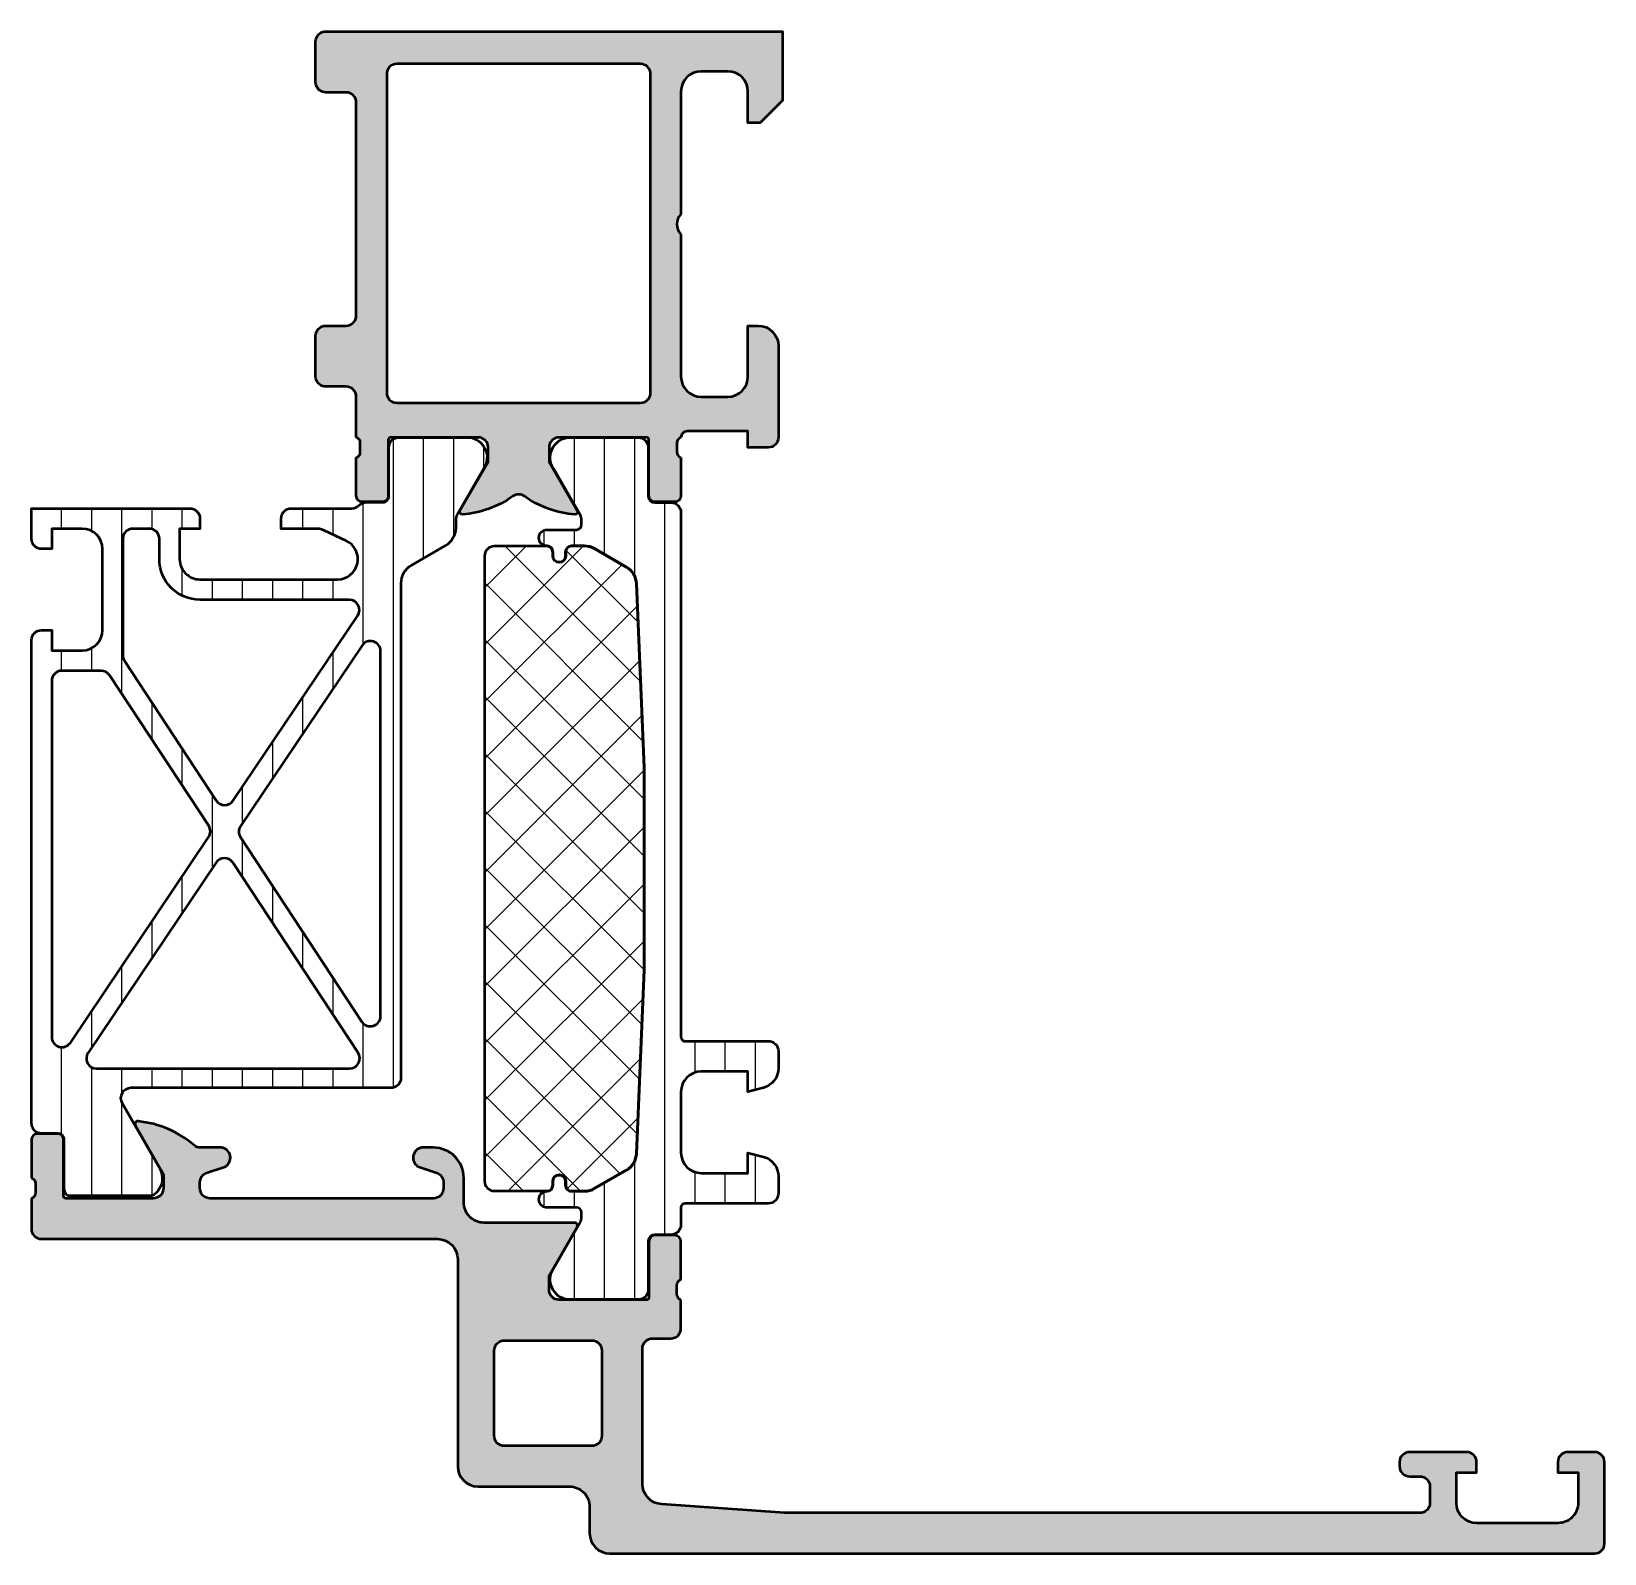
# Model space of a CAD drawing. Extents: x 0 to 77.5, y 0 to 75.
import ezdxf

# ---------------------------------------------------------------- set-up
doc = ezdxf.new("R2010")
doc.units = 0
for name, color, linetype, lineweight in [('0S-Alu contour', 7, 'Continuous', 50), ('0S-Alu hatch', 252, 'Continuous', 25), ('0S-Plastic contour', 254, 'Continuous', 50), ('0S-Plastic hatch', 253, 'Continuous', 25), ('0S-PT contour', 91, 'Continuous', 50), ('0S-PT hatch', 103, 'Continuous', 25)]:
    doc.layers.add(name, color=color, linetype=linetype, lineweight=lineweight)
pattern_1 = [(90, (0, 0), (-1.4859, 0), [])]

# ---------------------------------------------------------------- blocks, each defined once
blk = doc.blocks.new('338810__59300258_2B71_4FA6_A121_96B4F93C804B_')
at = {"layer": '0S-Alu hatch'}
h = blk.add_hatch(color=256, dxfattribs=at)
edge = h.paths.add_edge_path()
edge.add_line((37.09996948242031, 1.999996948242227), (31.06151186177388, 2.432393580288149))
edge.add_ellipse((31.0999679219181, 3.43161326515505), major_axis=(-0.9999594227704067, 0), ratio=1, start_angle=0, end_angle=87.79599713641181, ccw=False)
edge.add_line((30.10000849914769, 3.431613265155049), (30.10000849914769, 10.10006547570049))
edge.add_ellipse((30.60000849914763, 10.10006547570032), major_axis=(-0.4999999999999432, 0), ratio=1, start_angle=269.99999999998045, end_angle=360, ccw=False)
edge.add_line((30.60000849914781, 10.60006547570026), (31.49993252159013, 10.60006547570049))
edge.add_arc((31.49993252159006, 11.10006547570053), 0.5000000000000427, 270.0000000000073, 360)
edge.add_line((31.99993252159011, 11.10006547570053), (31.99993252159055, 12.49999999999998))
edge.add_ellipse((32.07876896813353, 12.76752059199295), major_axis=(-0.2788950563272664, 0), ratio=1, start_angle=-1.1645893740915767, end_angle=73.58012358051138, ccw=False)
edge.add_line((31.79993152159065, 12.77318899999129), (31.7999315215906, 13.22678299999135))
edge.add_ellipse((32.07879961723374, 13.23244365946838), major_axis=(-0.2789255417371285, 0), ratio=1, start_angle=-73.575405444652, end_angle=1.1628700728790022, ccw=False)
edge.add_line((31.99993252159061, 13.49998699999131), (31.99993252159061, 15.37999799999979))
edge.add_arc((31.69993252159057, 15.37999799999981), 0.3000000000000398, 0, 89.99999999999459)
edge.add_line((31.6999325215906, 15.67999799999985), (30.71995820254787, 15.67999799999985))
edge.add_arc((30.71995820254788, 15.37999799999981), 0.3000000000000469, 90.00000000000136, 180)
edge.add_line((30.41995820254783, 15.37999799999981), (30.41995820254783, 12.6199999999998))
edge.add_ellipse((30.29995820254784, 12.61999999999981), major_axis=(-0.1199999999999974, 0), ratio=1, start_angle=89.9999999999967, end_angle=180, ccw=False)
edge.add_line((30.29995820254783, 12.49999999999981), (25.99993252159035, 12.49999999999998))
edge.add_ellipse((25.99993252159026, 12.99999999999989), major_axis=(-0.4999999999999077, 0), ratio=1, start_angle=0, end_angle=90.00000000001057, ccw=False)
edge.add_line((25.49993252159036, 12.99999999999989), (25.49993252159036, 13.69999999999989))
edge.add_line((25.49993252159036, 13.69999999999989), (26.88142797921305, 16.09282032302781))
edge.add_arc((26.76181273694234, 16.16188021535172), 0.1381197846482171, 330.0000000000933, 450.0000000001032)
edge.add_line((26.76181273694209, 16.29999999999994), (22.30025558471703, 16.29999999999983))
edge.add_ellipse((22.30025558471695, 17.29999999999999), major_axis=(-1.000000000000163, 0), ratio=1, start_angle=0, end_angle=90.00000000000529, ccw=False)
edge.add_line((21.30025558471678, 17.29999999999999), (21.3002555847169, 18.50006449315522))
edge.add_arc((19.80025558471691, 18.50006449315538), 1.499999999999985, 0, 89.99999999999403)
edge.add_line((19.80025558471706, 20.00006449315536), (19.25414352416985, 20.00006449315504))
edge.add_arc((19.3024741654496, 19.5007703700127), 0.5016278224849421, 95.52888794901068, 243.3386633159596)
edge.add_line((19.07738571167039, 19.05247843358481), (20.02312545776366, 18.7476383456944))
edge.add_ellipse((19.80026875812884, 18.30006520285032), major_axis=(-0.4999868265939071, 0), ratio=1, start_angle=180.0002683879249, end_angle=243.53025747675372, ccw=False)
edge.add_line((20.30025558471727, 18.30006754491509), (20.30025558471658, 18.00006449315533))
edge.add_ellipse((19.80027611238413, 18.00004396548737), major_axis=(-0.4999794727538509, 0), ratio=1, start_angle=89.9976476060516, end_angle=180.0023523939924, ccw=False)
edge.add_line((19.80025558471707, 17.50006449315492), (8.800255584716481, 17.50006449315535))
edge.add_ellipse((8.800235057048816, 18.00004396548734), major_axis=(-0.4999794727533962, 0), ratio=1, start_angle=-0.0023523939923961734, end_angle=90.00235239401792, ccw=False)
edge.add_line((8.300255584716822, 18.00006449315478), (8.300255584716837, 18.30006754491322))
edge.add_ellipse((8.800242411304673, 18.30006520285053), major_axis=(-0.4999868265933217, 0), ratio=1, start_angle=296.46974252326913, end_angle=359.9997316120751, ccw=False)
edge.add_line((8.577385711669946, 18.74763834569399), (9.523125457763683, 19.05247843358515))
edge.add_arc((9.298037003984057, 19.50077037001267), 0.5016278224847933, 296.6613366841021, 444.4711120510672)
edge.add_line((9.346367645263115, 20.00006449315492), (8.340172593852543, 20.00006449315478))
edge.add_ellipse((8.340172593851953, 20.50006449315938), major_axis=(-0.5000000000046044, 0), ratio=1, start_angle=49.4109051072528, end_angle=90.00000000006759, ccw=False)
edge.add_arc((4.761709280415814, 16.3233911381578), 4.999999999994352, 49.41090510716571, 84.37742244918954)
edge.add_arc((5.238052306238888, 21.16188021535145), 0.1381197846483885, 84.37742244923353, 209.9999999999607)
edge.add_line((5.1184370639681, 21.09282032302734), (6.499932521590565, 18.69999999999939))
edge.add_line((6.499932521590565, 18.69999999999939), (6.499932521590437, 17.99999999999986))
edge.add_ellipse((5.999932521590459, 17.99999999999985), major_axis=(-0.4999999999999787, 0), ratio=1, start_angle=90.00000000001393, end_angle=180, ccw=False)
edge.add_line((5.999932521590579, 17.49999999999987), (1.69990684063336, 17.49999999999987))
edge.add_ellipse((1.69990684063336, 17.61999999999982), major_axis=(-0.1199999999999477, 0), ratio=1, start_angle=0, end_angle=90, ccw=False)
edge.add_line((1.579906840633412, 17.61999999999982), (1.579906840633412, 20.3799979999998))
edge.add_arc((1.279906840633373, 20.37999799999979), 0.3000000000000398, 0, 90.00000000000273)
edge.add_line((1.279906840633358, 20.67999799999983), (0.2999325215906054, 20.67999799999983))
edge.add_arc((0.2999325215906268, 20.37999799999982), 0.3000000000000043, 90.00000000000406, 180)
edge.add_line((-6.74784093775e-05, 20.37999799999982), (-6.74784093775e-05, 18.49998699999128))
edge.add_ellipse((-0.0789345740525676, 18.23244365946832), major_axis=(-0.2789255417371708, 0), ratio=1, start_angle=178.837129927112, end_angle=253.5754054446418, ccw=False)
edge.add_line((0.1999335215906216, 18.22678299999125), (0.1999335215906086, 17.7731889999913))
edge.add_ellipse((-0.0789039249522787, 17.76752059199311), major_axis=(-0.2788950563272707, 0), ratio=1, start_angle=106.41987641945619, end_angle=181.1645893740609, ccw=False)
edge.add_line((-6.74784094495e-05, 17.5000000000001), (-0.0003840623997462, 15.99998596101898))
edge.add_arc((0.4996159264643439, 15.99988043401214), 0.5000000000000393, 179.9879074956894, 269.9999999999919)
edge.add_line((0.4996159264642727, 15.4998804340121), (20.00005942535628, 15.49988043401274))
edge.add_ellipse((20.00005942535594, 14.49988043401242), major_axis=(-1.000000000000319, 0), ratio=1, start_angle=180, end_angle=269.99999999998005, ccw=False)
edge.add_line((21.00005942535625, 14.49988043401242), (21.00045960350946, 4.299960766538788))
edge.add_arc((22.00045960273981, 4.300000000000167), 0.9999999999999865, 180.0022479117542, 270.0000000000057)
edge.add_line((22.00045960273991, 3.300000000000181), (26.50000000000015, 3.300000000000167))
edge.add_ellipse((26.50000000000022, 2.300000000000224), major_axis=(-0.999999999999943, 0), ratio=1, start_angle=180, end_angle=270.0000000000045, ccw=False)
edge.add_line((27.50000000000016, 2.300000000000224), (27.50000000000017, 0.9999999999999857))
edge.add_arc((28.50000000000019, 1), 1.000000000000014, 180, 269.9999999999943)
edge.add_line((28.50000000000008, -1.42e-14), (77.00000000000031, 0))
edge.add_arc((76.9999325124829, 0.5000674875170718), 0.500067492071022, 270.0077324560997, 359.992267543883)
edge.add_line((77.49999999999997, 0.4999999999995075), (77.50000000000009, 4.500000000000213))
edge.add_arc((76.9999325124829, 4.499932512483027), 0.5000674920711357, 0.0077324561169704, 89.99226754386127)
edge.add_line((77.00000000000065, 5.000000000000213), (75.69995117187551, 4.999999999999843))
edge.add_arc((75.69998807066456, 4.499963101210454), 0.5000369001508095, 90.00422797774101, 179.9957720222162)
edge.add_line((75.19995117187517, 4.499999999999875), (75.19995117187517, 3.999999999999872))
edge.add_line((75.19995117187517, 3.999999999999872), (76.19995117187537, 4.000000000000099))
edge.add_line((76.19995117187537, 4.000000000000099), (76.19995117187506, 2.500000000000198))
edge.add_ellipse((75.1999881455687, 2.499963026306474), major_axis=(-0.9999630269899132, 0), ratio=1, start_angle=89.9978814850731, end_angle=180.0021185150526, ccw=False)
edge.add_line((75.19995117187506, 1.500000000000113), (71.19995117187588, 1.499999999999872))
edge.add_ellipse((71.20002804158453, 2.500076869709374), major_axis=(-1.000076872663751, 0), ratio=1, start_angle=0.004403971451608868, end_angle=89.99559602866259, ccw=False)
edge.add_line((70.19995117187503, 2.499999999998731), (70.19995117187517, 4))
edge.add_line((70.19995117187517, 4), (71.19995117187517, 3.999999999999872))
edge.add_line((71.19995117187517, 3.999999999999872), (71.19995117187528, 4.500000000000213))
edge.add_arc((70.70000864667804, 4.500057474802517), 0.4999425285009739, 359.9934131156214, 450.0065868844096)
edge.add_line((70.69995117187506, 4.999999999999758), (67.89996337890622, 4.999999999999531))
edge.add_arc((67.89996337890614, 4.500000000000042), 0.4999999999994884, 89.99999999999022, 180)
edge.add_line((67.39996337890665, 4.500000000000042), (67.39996337890676, 4.299999999999812))
edge.add_arc((67.89996337890665, 4.299999999999812), 0.4999999999998864, 180, 270.000000000013)
edge.add_line((67.89996337890676, 3.799999999999926), (68.39996337890653, 3.79999999999994))
edge.add_ellipse((68.39992827974108, 3.299964900834652), major_axis=(-0.5000351003971529, 0), ratio=1, start_angle=180.0040217857437, end_angle=269.99597821423885, ccw=False)
edge.add_line((68.89996337890636, 3.299999999999958), (68.89996337890551, 2.499996948243165))
edge.add_ellipse((68.39994681544627, 2.500013511701467), major_axis=(-0.5000165637335795, 0), ratio=1, start_angle=90.0018979698176, end_angle=179.9981020306515, ccw=False)
edge.add_line((68.39996337890616, 1.999996948242227), (37.09996948242031, 1.999996948242227))
edge = h.paths.add_edge_path()
edge.add_ellipse((27.60005942535628, 9.999999999999872), major_axis=(-0.5000000000001137, 0), ratio=1, start_angle=180, end_angle=269.99999999997397, ccw=False)
edge.add_line((28.10005942535639, 9.999999999999872), (28.10005942535651, 5.800000000000167))
edge.add_ellipse((27.60005942535639, 5.800000000000167), major_axis=(-0.5000000000001137, 0), ratio=1, start_angle=89.99999999998698, end_angle=180, ccw=False)
edge.add_line((27.60005942535628, 5.300000000000054), (23.30005942535621, 5.299999999999712))
edge.add_ellipse((23.30005942535649, 5.799999999999769), major_axis=(-0.500000000000057, 0), ratio=1, start_angle=0, end_angle=89.99999999996737, ccw=False)
edge.add_line((22.80005942535644, 5.799999999999769), (22.80005942535621, 10.00000000000021))
edge.add_ellipse((23.29980953491491, 10.00024989044128), major_axis=(-0.4997501720351572, 0), ratio=1, start_angle=-90.02864965138929, end_angle=0.02864965139411879, ccw=False)
edge.add_line((23.30005942535598, 10.49999999999998), (27.60005942535651, 10.49999999999998))
at = {"layer": '0S-Alu contour', "color": 7}
for points in [[(5.1184370639681, 21.09282032302734), (6.499932521590565, 18.69999999999939), (6.499932521590437, 17.99999999999986)], [(-6.74784093775e-05, 20.37999799999982), (-6.74784093775e-05, 18.49998699999128)], [(1.279906840633358, 20.67999799999983), (0.2999325215906054, 20.67999799999983)], [(1.579906840633412, 17.61999999999982), (1.579906840633412, 20.3799979999998)], [(9.346367645263115, 20.00006449315492), (8.340172593852543, 20.00006449315478)], [(19.80025558471706, 20.00006449315536), (19.25414352416985, 20.00006449315504)], [(8.577385711669946, 18.74763834569399), (9.523125457763683, 19.05247843358515)], [(19.07738571167039, 19.05247843358481), (20.02312545776366, 18.7476383456944)], [(0.1999335215906216, 18.22678299999125), (0.1999335215906086, 17.7731889999913)], [(8.300255584716822, 18.00006449315478), (8.300255584716837, 18.30006754491322)], [(20.30025558471727, 18.30006754491509), (20.30025558471658, 18.00006449315533)], [(21.30025558471678, 17.29999999999999), (21.3002555847169, 18.50006449315522)], [(-6.74784094495e-05, 17.5000000000001), (-0.0003840623997462, 15.99998596101898)], [(5.999932521590579, 17.49999999999987), (1.69990684063336, 17.49999999999987)], [(19.80025558471707, 17.50006449315492), (8.800255584716481, 17.50006449315535)], [(26.76181273694209, 16.29999999999994), (22.30025558471703, 16.29999999999983)], [(25.49993252159036, 12.99999999999989), (25.49993252159036, 13.69999999999989), (26.88142797921305, 16.09282032302781)], [(31.6999325215906, 15.67999799999985), (30.71995820254787, 15.67999799999985)], [(0.4996159264642727, 15.4998804340121), (20.00005942535628, 15.49988043401274)], [(30.41995820254783, 15.37999799999981), (30.41995820254783, 12.6199999999998)], [(31.99993252159061, 13.49998699999131), (31.99993252159061, 15.37999799999979)], [(21.00005942535625, 14.49988043401242), (21.00045960350946, 4.299960766538788)], [(31.79993152159065, 12.77318899999129), (31.7999315215906, 13.22678299999135)], [(30.29995820254783, 12.49999999999981), (25.99993252159035, 12.49999999999998)], [(31.99993252159011, 11.10006547570053), (31.99993252159055, 12.49999999999998)], [(23.30005942535598, 10.49999999999998), (27.60005942535651, 10.49999999999998)], [(30.10000849914769, 3.431613265155049), (30.10000849914769, 10.10006547570049)], [(30.60000849914781, 10.60006547570026), (31.49993252159013, 10.60006547570049)], [(22.80005942535644, 5.799999999999769), (22.80005942535621, 10.00000000000021)], [(28.10005942535639, 9.999999999999872), (28.10005942535651, 5.800000000000167)], [(27.60005942535628, 5.300000000000054), (23.30005942535621, 5.299999999999712)], [(70.69995117187506, 4.999999999999758), (67.89996337890622, 4.999999999999531)], [(77.00000000000065, 5.000000000000213), (75.69995117187551, 4.999999999999843)], [(67.39996337890665, 4.500000000000042), (67.39996337890676, 4.299999999999812)], [(70.19995117187503, 2.499999999998731), (70.19995117187517, 4), (71.19995117187517, 3.999999999999872), (71.19995117187528, 4.500000000000213)], [(75.19995117187517, 4.499999999999875), (75.19995117187517, 3.999999999999872), (76.19995117187537, 4.000000000000099), (76.19995117187506, 2.500000000000198)], [(77.49999999999997, 0.4999999999995075), (77.50000000000009, 4.500000000000213)], [(22.00045960273991, 3.300000000000181), (26.50000000000015, 3.300000000000167)], [(67.89996337890676, 3.799999999999926), (68.39996337890653, 3.79999999999994)], [(68.89996337890636, 3.299999999999958), (68.89996337890551, 2.499996948243165)], [(37.09996948242031, 1.999996948242227), (31.06151186177388, 2.432393580288149)], [(27.50000000000016, 2.300000000000224), (27.50000000000017, 0.9999999999999857)], [(68.39996337890616, 1.999996948242227), (37.09996948242031, 1.999996948242227)], [(75.19995117187506, 1.500000000000113), (71.19995117187588, 1.499999999999872)], [(28.50000000000008, -1.42e-14), (77.00000000000031, 0)]]:
    blk.add_lwpolyline(points, dxfattribs=at)
for centre, radius, start, end in [((5.238052306238888, 21.16188021535145), 0.1381197846483885, 84.37742244923353, 209.9999999999607), ((4.761709280415814, 16.3233911381578), 4.999999999994352, 49.41090510716571, 84.37742244918954), ((0.2999325215906268, 20.37999799999982), 0.3000000000000043, 90.00000000000406, 180), ((1.279906840633373, 20.37999799999979), 0.3000000000000398, 0, 90.00000000000273), ((9.298037003984057, 19.50077037001267), 0.5016278224847933, 296.6613366841021, 84.47111205106718), ((19.3024741654496, 19.5007703700127), 0.5016278224849421, 95.52888794901068, 243.3386633159596), ((19.80025558471691, 18.50006449315538), 1.499999999999985, 0, 89.99999999999403), ((26.76181273694234, 16.16188021535172), 0.1381197846482171, 330.0000000000933, 90.00000000010316), ((0.4996159264643439, 15.99988043401214), 0.5000000000000393, 179.9879074956894, 269.9999999999919), ((30.71995820254788, 15.37999799999981), 0.3000000000000469, 90.00000000000136, 180), ((31.69993252159057, 15.37999799999981), 0.3000000000000398, 0, 89.99999999999459), ((31.49993252159006, 11.10006547570053), 0.5000000000000427, 270.0000000000073, 0), ((67.89996337890614, 4.500000000000042), 0.4999999999994884, 89.99999999999022, 180), ((70.70000864667804, 4.500057474802517), 0.4999425285009739, 359.9934131156214, 90.00658688440966), ((75.69998807066456, 4.499963101210454), 0.5000369001508095, 90.00422797774101, 179.9957720222162), ((76.9999325124829, 4.499932512483027), 0.5000674920711357, 0.0077324561169704, 89.99226754386127), ((22.00045960273981, 4.300000000000167), 0.9999999999999865, 180.0022479117542, 270.0000000000057), ((67.89996337890665, 4.299999999999812), 0.4999999999998864, 180, 270.000000000013), ((28.50000000000019, 1), 1.000000000000014, 180, 269.9999999999943), ((76.9999325124829, 0.5000674875170718), 0.500067492071022, 270.0077324560997, 359.992267543883)]:
    blk.add_arc(centre, radius, start, end, dxfattribs=at)
at = {"layer": '0S-Alu contour', "color": 7, "extrusion": (0, 0, -1)}
for centre, radius, start, end in [((-8.340172593851953, 20.50006449315938), 0.5000000000046044, 269.9999999999324, 310.5890948927472), ((-8.800242411304673, 18.30006520285053), 0.4999868265933217, 0.0002683879249072, 63.53025747673089), ((-19.80026875812884, 18.30006520285032), 0.4999868265939071, 116.4697425232463, 179.9997316120751), ((0.0789345740525676, 18.23244365946832), 0.2789255417371708, 106.4245945553582, 181.162870072888), ((-5.999932521590459, 17.99999999999985), 0.4999999999999787, 180, 269.9999999999861), ((-8.800235057048816, 18.00004396548734), 0.4999794727533962, 269.9976476059821, 0.0023523939924092), ((-19.80027611238413, 18.00004396548737), 0.4999794727538509, 179.9976476060076, 270.0023523939484), ((0.0789039249522787, 17.76752059199311), 0.2788950563272707, 178.8354106259391, 253.5801235805438), ((-1.69990684063336, 17.61999999999982), 0.1199999999999477, 270, 0), ((-22.30025558471695, 17.29999999999999), 1.000000000000163, 269.9999999999947, 0), ((-20.00005942535594, 14.49988043401242), 1.000000000000319, 90.00000000001994, 180), ((-32.07879961723374, 13.23244365946838), 0.2789255417371285, 358.837129927121, 73.57540544465212), ((-25.99993252159026, 12.99999999999989), 0.4999999999999077, 269.9999999999894, 0), ((-30.29995820254784, 12.61999999999981), 0.1199999999999974, 180, 270.0000000000033), ((-32.07876896813353, 12.76752059199295), 0.2788950563272664, 286.4198764194886, 1.164589374091603), ((-23.29980953491491, 10.00024989044128), 0.4997501720351572, 359.9713503486059, 90.02864965138924), ((-27.60005942535628, 9.999999999999872), 0.5000000000001137, 90.00000000002605, 180), ((-30.60000849914763, 10.10006547570032), 0.4999999999999432, 0, 90.00000000001953), ((-23.30005942535649, 5.799999999999769), 0.500000000000057, 270.0000000000326, 0), ((-27.60005942535639, 5.800000000000167), 0.5000000000001137, 180, 270.000000000013), ((-26.50000000000022, 2.300000000000224), 0.999999999999943, 89.99999999999552, 180), ((-31.0999679219181, 3.43161326515505), 0.9999594227704067, 272.2040028635882, 0), ((-68.39992827974108, 3.299964900834652), 0.5000351003971529, 90.00402178576115, 179.9959782142563), ((-68.39994681544627, 2.500013511701467), 0.5000165637335795, 180.0018979693485, 269.9981020301824), ((-71.20002804158453, 2.500076869709374), 1.000076872663751, 270.0044039713374, 359.9955960285484), ((-75.1999881455687, 2.499963026306474), 0.9999630269899132, 179.9978814849474, 270.0021185149269)]:
    blk.add_arc(centre, radius, start, end, dxfattribs=at)
blk = doc.blocks.new('284027__B14AEE58_1636_49E7_B825_4116DD96EE23___F2B90119_346E_4728_9182_FF91B342737F_')
at = {"layer": '0S-Plastic hatch'}
h = blk.add_hatch(dxfattribs=at)
h.set_pattern_fill('ANSI31', color=256, scale=0.4680000000000001, angle=45, style=0)
h.set_pattern_definition(pattern_1)
edge = h.paths.add_edge_path()
edge.add_arc((19.1999800506084, 47.81967208833908), 0.9999999999997676, 119.9950461054493, 180.0006414880433)
edge.add_line((18.19998005067131, 47.81966089226062), (18.19999396686581, 23.43984464575572))
edge.add_ellipse((17.69999396686589, 23.43984436035171), major_axis=(-0.4999999999999962, 0), ratio=1, start_angle=90, end_angle=180.0000327007567, ccw=False)
edge.add_line((17.69999396686589, 22.93984436035172), (4.89432100165407, 22.93984436035177))
edge.add_arc((4.894321001654141, 22.43984436035165), 0.5000000000001208, 90.00000000000813, 209.9999965993366)
edge.add_line((4.461308284923624, 22.18984438605209), (6.285383502111862, 19.03045300000028))
edge.add_ellipse((5.444130853120523, 18.48981807472302), major_axis=(-0.9999960709245247, 0), ratio=1, start_angle=119.56209761908059, end_angle=212.7270160998457, ccw=False)
edge.add_line((5.937495483743053, 17.61999999999982), (1.784937313624091, 17.61999999999982))
edge.add_ellipse((2.109897364387379, 17.99999597743888), major_axis=(-0.499995977445763, 0), ratio=1, start_angle=-0.0003024817733034979, end_angle=49.46402766907818, ccw=False)
edge.add_line((1.609901386948583, 17.99999861706908), (1.610233337345384, 20.3999970000003))
edge.add_arc((1.310233337345628, 20.39999700000044), 0.2999999999997556, 0, 89.99999999997284)
edge.add_line((1.310233337345771, 20.69999700000019), (0.4999325215906083, 20.69999700000007))
edge.add_ellipse((0.4999325215905373, 21.19999700000008), major_axis=(-0.5, 0), ratio=1, start_angle=0, end_angle=90.00000000000807, ccw=False)
edge.add_line((-6.74784094628e-05, 21.19999700000008), (-6.74784094485e-05, 45.0000000000001))
edge.add_ellipse((0.4999325215905586, 45.00000000000011), major_axis=(-0.5000000000000071, 0), ratio=1, start_angle=270.0000000000008, end_angle=360, ccw=False)
edge.add_line((0.4999325215905514, 45.50000000000012), (0.9999325215905513, 45.50000000000011))
edge.add_line((0.9999325215905513, 45.50000000000011), (0.9999325215905513, 44.50000000000011))
edge.add_line((0.9999325215905513, 44.50000000000011), (2.499932521590579, 44.50000000000011))
edge.add_arc((2.499932521590565, 45.5000000000001), 0.9999999999999857, 270.0000000000008, 360)
edge.add_line((3.499932521590551, 45.5000000000001), (3.499932521590551, 49.50000000000013))
edge.add_arc((2.499932521590565, 49.50000000000013), 0.9999999999999857, 0, 90)
edge.add_line((2.499932521590565, 50.50000000000011), (0.9999325215905513, 50.50000000000011))
edge.add_line((0.9999325215905513, 50.50000000000011), (0.9999325215905513, 49.50000000000011))
edge.add_line((0.9999325215905513, 49.50000000000011), (0.4999325215905515, 49.50000000000011))
edge.add_ellipse((0.4999325215905515, 50.00000000000011), major_axis=(-0.5, 0), ratio=1, start_angle=0, end_angle=90, ccw=False)
edge.add_line((-6.74784094485e-05, 50.00000000000011), (-6.74784094485e-05, 51.50000000000011))
edge.add_line((-6.74784094485e-05, 51.50000000000011), (7.799886745223279, 51.50000000000011))
edge.add_ellipse((7.799886745223275, 51.0000000000001), major_axis=(-0.5000000000000071, 0), ratio=1, start_angle=180, end_angle=269.9999999999996, ccw=False)
edge.add_line((8.299886745223281, 51.0000000000001), (8.299886745222057, 50.49993896484374))
edge.add_line((8.299886745222057, 50.49993896484374), (7.299932521590552, 50.50000000000011))
edge.add_line((7.299932521590552, 50.50000000000011), (7.299917262800466, 48.99993896484474))
edge.add_arc((8.2999740599606, 48.99999576102176), 1.000056798772945, 180.0032539963815, 270.0041282688305)
edge.add_line((8.300046115936494, 47.9999389648447), (15.07882324955876, 47.9999389648444))
edge.add_arc((15.07882324955881, 48.9999389648444), 1, 269.9999999999976, 425.0803068673849)
edge.add_line((15.50017079815223, 49.90683821134002), (14.42325768584824, 50.40717460666817))
edge.add_arc((13.99844553482167, 49.50189308341638), 1.000000000000448, 64.86122623419783, 93.58248048792979)
edge.add_line((13.93596018801841, 50.49993896484457), (12.29987148643328, 50.49993896484455))
edge.add_line((12.29987148643328, 50.49993896484455), (12.2999020095999, 51.00003051757873))
edge.add_ellipse((12.79990200866858, 51.00000000000008), major_axis=(-0.5000000000000107, 0), ratio=1, start_angle=270.0000000000004, end_angle=359.9965029431444, ccw=False)
edge.add_line((12.79990200866858, 51.5000000000001), (15.78578828114193, 51.50000000000014))
edge.add_arc((15.78578828114193, 52.00000000000013), 0.4999999999999858, 269.9999999999992, 315.5732366891177)
edge.add_ellipse((16.49993406457201, 51.30000300000014), major_axis=(-0.4999999999999805, 0), ratio=1, start_angle=269.9999999999902, end_angle=315.5732366891126, ccw=False)
edge.add_line((16.4999340645721, 51.80000300000013), (17.3103145836348, 51.80000300000012))
edge.add_arc((17.3103145836349, 52.10000300000023), 0.3000000000001108, 269.9999999999823, 360)
edge.add_line((17.61031458363501, 52.10000300000023), (17.6099799543285, 54.50000138293633))
edge.add_ellipse((18.10997593176734, 54.50000402256126), major_axis=(-0.4999959774458107, 0), ratio=1, start_angle=-90.00030248120328, end_angle=0.0003024817733034979, ccw=False)
edge.add_line((18.10997857139257, 55.0000000000001), (21.58652006949191, 55.00000000000012))
edge.add_ellipse((21.44420942050061, 54.01018192527714), major_axis=(-0.9999960709246003, 0), ratio=1, start_angle=147.2729839001649, end_angle=261.8183919481043, ccw=False)
edge.add_line((22.28546206949211, 53.469547), (20.96694521653338, 51.18580850700975))
edge.add_arc((21.39995793326336, 50.93580853270999), 0.4999999999997528, 150.0000034006127, 179.9988249444108)
edge.add_line((20.89995793336876, 50.93581878700445), (20.89994967180356, 50.53298434775506))
edge.add_ellipse((19.89994967201406, 50.53300485634231), major_axis=(-0.9999999999998026, 0), ratio=1, start_angle=119.9950461054618, end_angle=179.998824944721, ccw=False)
edge.add_line((20.39987479205545, 49.66693622490989), (18.70005493056722, 48.68574071977157))
edge = h.paths.add_edge_path()
edge.add_ellipse((8.29997405996065, 48.99999576102175), major_axis=(-2.000056798772985, 0), ratio=1, start_angle=0.0032539963814883777, end_angle=90.00291919005628, ccw=False)
edge.add_line((6.299917264413195, 48.99988217189464), (6.299927435430682, 49.99999491506467))
edge.add_arc((5.799927435456542, 50.00000000000011), 0.4999999999999964, 359.9994173096505, 450.0000000000004)
edge.add_line((5.799927435456538, 50.50000000000011), (4.999932521590551, 50.50000000000011))
edge.add_arc((4.999932521590558, 50.00000000000011), 0.5, 90.00000000000081, 180)
edge.add_line((4.499932521590558, 50.00000000000011), (4.499932521590551, 44.25500419251833))
edge.add_arc((4.99993252159053, 44.25500419251833), 0.4999999999999787, 180, 213.3519537600581)
edge.add_line((4.582277929787368, 43.98011395634084), (9.106852210789562, 37.10570018780281))
edge.add_arc((9.52450680259275, 37.3805904239803), 0.5000000000000008, 213.3519537600564, 326.0739382130872)
edge.add_line((9.939386053129166, 37.10152912699638), (16.0733569089181, 46.22087766786047))
edge.add_arc((15.65847765838168, 46.49993896484438), 0.5000000000000038, 326.0739382130874, 449.9999999999979)
edge.add_line((15.6584776583817, 46.99993896484439), (8.300075961810421, 46.99993896484469))
edge = h.paths.add_edge_path()
edge.add_line((3.431623172262014, 43.50000000000011), (1.499932521590551, 43.50000000000011))
edge.add_arc((1.499932521590551, 43.00000000000011), 0.5, 90, 180)
edge.add_line((0.9999325215905513, 43.00000000000011), (0.9999325215905444, 25.45048976309265))
edge.add_arc((1.499932521590537, 25.45048976309265), 0.4999999999999929, 180, 326.0739382130871)
edge.add_line((1.914811772126945, 25.17142846610874), (8.729219800591247, 35.3023800751437))
edge.add_arc((8.314340550054826, 35.58144137212761), 0.5000000000000038, 326.0739382130875, 393.3519537600571)
edge.add_line((8.731995141858015, 35.8563316083051), (3.849277764065197, 43.2748902361776))
edge.add_arc((3.431623172262014, 43.00000000000011), 0.4999999999999964, 33.35195376005672, 90)
edge = h.paths.add_edge_path()
edge.add_line((3.203613077437608, 23.89990234375011), (15.67376138406993, 23.89990234375011))
edge.add_arc((15.67376138406993, 24.39990234375012), 0.5, 270, 393.3519537600563)
edge.add_line((16.09141597587312, 24.6747925799276), (9.92407333603822, 34.04514712059433))
edge.add_arc((9.50641874423503, 33.77025688441684), 0.5000000000000008, 33.35195376005639, 146.0739382130872)
edge.add_line((9.091539493698615, 34.04931818140075), (2.788733826901193, 24.67896364073403))
edge.add_arc((3.203613077437609, 24.39990234375012), 0.5000000000000009, 146.0739382130872, 269.9999999999999)
edge = h.paths.add_edge_path()
edge.add_arc((16.69996904030921, 44.46487769994063), 0.4999999999999984, 0.0001166206048411, 146.0739382130878)
edge.add_line((16.28508978977279, 44.74393899692453), (10.30170574623653, 35.84846723325343))
edge.add_arc((10.71658499677295, 35.56940593626952), 0.4999999999999979, 146.073938213087, 213.3519537600566)
edge.add_line((10.29893040496976, 35.29451570009204), (16.28235105851507, 26.20360310387407))
edge.add_arc((16.70000565031826, 26.47849334005154), 0.499999999999994, 213.3519537600559, 360.0001166206049)
edge.add_line((17.20000565031722, 26.47849435775831), (17.19996904030817, 44.46487871764739))
at = {"layer": '0S-Alu contour', "color": 7}
for points in [[(5.799927435456538, 50.50000000000011), (4.999932521590551, 50.50000000000011)], [(4.499932521590558, 50.00000000000011), (4.499932521590551, 44.25500419251833)], [(6.299917264413195, 48.99988217189464), (6.299927435430682, 49.99999491506467)], [(15.6584776583817, 46.99993896484439), (8.300075961810421, 46.99993896484469)], [(9.939386053129166, 37.10152912699638), (16.0733569089181, 46.22087766786047)], [(16.28508978977279, 44.74393899692453), (10.30170574623653, 35.84846723325343)], [(17.20000565031722, 26.47849435775831), (17.19996904030817, 44.46487871764739)], [(3.431623172262014, 43.50000000000011), (1.499932521590551, 43.50000000000011)], [(4.582277929787368, 43.98011395634084), (9.106852210789562, 37.10570018780281)], [(0.9999325215905513, 43.00000000000011), (0.9999325215905444, 25.45048976309265)], [(8.731995141858015, 35.8563316083051), (3.849277764065197, 43.2748902361776)], [(1.914811772126945, 25.17142846610874), (8.729219800591247, 35.3023800751437)], [(10.29893040496976, 35.29451570009204), (16.28235105851507, 26.20360310387407)], [(9.091539493698615, 34.04931818140075), (2.788733826901193, 24.67896364073403)], [(16.09141597587312, 24.6747925799276), (9.92407333603822, 34.04514712059433)], [(3.203613077437608, 23.89990234375011), (15.67376138406993, 23.89990234375011)]]:
    blk.add_lwpolyline(points, dxfattribs=at)
for centre, radius, start, end in [((4.999932521590558, 50.00000000000011), 0.5, 90.00000000000081, 180), ((5.799927435456542, 50.00000000000011), 0.4999999999999964, 359.9994173096505, 90.0000000000004), ((15.65847765838168, 46.49993896484438), 0.5000000000000038, 326.0739382130874, 89.99999999999797), ((16.69996904030921, 44.46487769994063), 0.4999999999999984, 0.0001166206048411, 146.0739382130878), ((4.99993252159053, 44.25500419251833), 0.4999999999999787, 180, 213.3519537600581), ((1.499932521590551, 43.00000000000011), 0.5, 90, 180), ((3.431623172262014, 43.00000000000011), 0.4999999999999964, 33.35195376005672, 90), ((9.52450680259275, 37.3805904239803), 0.5000000000000008, 213.3519537600564, 326.0739382130872), ((8.314340550054826, 35.58144137212761), 0.5000000000000038, 326.0739382130875, 33.35195376005707), ((10.71658499677295, 35.56940593626952), 0.4999999999999979, 146.073938213087, 213.3519537600566), ((9.50641874423503, 33.77025688441684), 0.5000000000000008, 33.35195376005639, 146.0739382130872), ((16.70000565031826, 26.47849334005154), 0.499999999999994, 213.3519537600559, 0.0001166206048411), ((1.499932521590537, 25.45048976309265), 0.4999999999999929, 180, 326.0739382130871), ((3.203613077437609, 24.39990234375012), 0.5000000000000009, 146.0739382130872, 269.9999999999999), ((15.67376138406993, 24.39990234375012), 0.5, 270, 33.35195376005639)]:
    blk.add_arc(centre, radius, start, end, dxfattribs=at)
at = {"layer": '0S-Alu contour', "color": 7, "extrusion": (0, 0, -1)}
blk.add_arc((-8.29997405996065, 48.99999576102175), 2.000056798772985, 269.9970808099437, 359.9967460036185, dxfattribs=at)
at = {"layer": '0S-Plastic contour', "color": 7}
for points in [[(17.61031458363501, 52.10000300000023), (17.6099799543285, 54.50000138293633)], [(18.10997857139257, 55.0000000000001), (21.58652006949191, 55.00000000000012)], [(22.28546206949211, 53.469547), (20.96694521653338, 51.18580850700975)], [(-6.74784094485e-05, 50.00000000000011), (-6.74784094485e-05, 51.50000000000011), (7.799886745223279, 51.50000000000011)], [(12.79990200866858, 51.5000000000001), (15.78578828114193, 51.50000000000014)], [(16.4999340645721, 51.80000300000013), (17.3103145836348, 51.80000300000012)], [(2.499932521590565, 50.50000000000011), (0.9999325215905513, 50.50000000000011), (0.9999325215905513, 49.50000000000011), (0.4999325215905515, 49.50000000000011)], [(8.299886745223281, 51.0000000000001), (8.299886745222057, 50.49993896484374), (7.299932521590552, 50.50000000000011), (7.299917262800466, 48.99993896484474)], [(13.93596018801841, 50.49993896484457), (12.29987148643328, 50.49993896484455), (12.2999020095999, 51.00003051757873)], [(15.50017079815223, 49.90683821134002), (14.42325768584824, 50.40717460666817)], [(20.89995793336876, 50.93581878700445), (20.89994967180356, 50.53298434775506)], [(20.39987479205545, 49.66693622490989), (18.70005493056722, 48.68574071977157)], [(3.499932521590551, 45.5000000000001), (3.499932521590551, 49.50000000000013)], [(8.300046115936494, 47.9999389648447), (15.07882324955876, 47.9999389648444)], [(18.19998005067131, 47.81966089226062), (18.19999396686581, 23.43984464575572)], [(-6.74784094628e-05, 21.19999700000008), (-6.74784094485e-05, 45.0000000000001)], [(0.4999325215905514, 45.50000000000012), (0.9999325215905513, 45.50000000000011), (0.9999325215905513, 44.50000000000011), (2.499932521590579, 44.50000000000011)], [(17.69999396686589, 22.93984436035172), (4.89432100165407, 22.93984436035177)], [(4.461308284923624, 22.18984438605209), (6.285383502111862, 19.03045300000028)], [(1.310233337345771, 20.69999700000019), (0.4999325215906083, 20.69999700000007)], [(1.609901386948583, 17.99999861706908), (1.610233337345384, 20.3999970000003)], [(5.937495483743053, 17.61999999999982), (1.784937313624091, 17.61999999999982)]]:
    blk.add_lwpolyline(points, dxfattribs=at)
at = {"layer": '0S-Plastic contour', "color": 7, "extrusion": (0, 0, -1)}
for centre, radius, start, end in [((-18.10997593176734, 54.50000402256126), 0.4999959774458107, 359.9996975182267, 90.00030248120336), ((-21.44420942050061, 54.01018192527714), 0.9999960709246003, 98.1816080518957, 212.7270160998351), ((-7.799886745223275, 51.0000000000001), 0.5000000000000071, 90.0000000000004, 180), ((-12.79990200866858, 51.00000000000008), 0.5000000000000107, 0.0034970568555893, 89.99999999999959), ((-16.49993406457201, 51.30000300000014), 0.4999999999999805, 44.42676331088743, 90.00000000000978), ((-19.89994967201406, 50.53300485634231), 0.9999999999998026, 180.001175055279, 240.0049538945382), ((-0.4999325215905515, 50.00000000000011), 0.5, 270, 0), ((-0.4999325215905586, 45.00000000000011), 0.5000000000000071, 0, 89.9999999999992), ((-17.69999396686589, 23.43984436035171), 0.4999999999999962, 179.9999672992433, 270), ((-0.4999325215905373, 21.19999700000008), 0.5, 269.9999999999919, 0), ((-5.444130853120523, 18.48981807472302), 0.9999960709245247, 147.2729839001543, 240.4379023809195), ((-2.109897364387379, 17.99999597743888), 0.499995977445763, 310.5359723309218, 0.0003024817733149)]:
    blk.add_arc(centre, radius, start, end, dxfattribs=at)
at = {"layer": '0S-Plastic contour', "color": 7}
for centre, radius, start, end in [((17.3103145836349, 52.10000300000023), 0.3000000000001108, 269.9999999999823, 0), ((15.78578828114193, 52.00000000000013), 0.4999999999999858, 269.9999999999992, 315.5732366891177), ((21.39995793326336, 50.93580853270999), 0.4999999999997528, 150.0000034006127, 179.9988249444108), ((2.499932521590565, 49.50000000000013), 0.9999999999999857, 0, 90), ((13.99844553482167, 49.50189308341638), 1.000000000000448, 64.86122623419783, 93.58248048792979), ((15.07882324955881, 48.9999389648444), 1, 269.9999999999976, 65.08030686738492), ((8.2999740599606, 48.99999576102176), 1.000056798772945, 180.0032539963815, 270.0041282688305), ((19.1999800506084, 47.81967208833908), 0.9999999999997676, 119.9950461054493, 180.0006414880433), ((2.499932521590565, 45.5000000000001), 0.9999999999999857, 270.0000000000008, 0), ((4.894321001654141, 22.43984436035165), 0.5000000000001208, 90.00000000000813, 209.9999965993366), ((1.310233337345628, 20.39999700000044), 0.2999999999997556, 0, 89.99999999997284)]:
    blk.add_arc(centre, radius, start, end, dxfattribs=at)
blk = doc.blocks.new('357850__64B2DD72_61FA_4DE8_B8F7_EAAD4CDC592A_')
at = {"layer": '0S-Alu hatch'}
h = blk.add_hatch(color=256, dxfattribs=at)
edge = h.paths.add_edge_path()
edge.add_ellipse((14.4998600018165, 74.50023918031252), major_axis=(-0.4997608372174193, 0), ratio=1, start_angle=-90.01517560496438, end_angle=0.015175604960006694, ccw=False)
edge.add_line((14.49999237060558, 75.00000000000006), (37, 75))
edge.add_line((37, 75), (37, 71.60000610351568))
edge.add_line((37, 71.60000610351568), (35.90002441406256, 70.50000000000006))
edge.add_line((35.90002441406256, 70.50000000000006), (35.30001831054693, 70.5))
edge.add_line((35.30001831054693, 70.5), (35.30001831054682, 72.03408813476574))
edge.add_arc((34.29997292469324, 72.0340427489121), 1.000045386883473, 0.0026002997815099, 89.99739970016202)
edge.add_line((34.30001831054676, 73.03408813476568), (32.99999999999989, 73.03408813476574))
edge.add_arc((33.00005250076825, 72.03403563399749), 1.000052502146341, 90.00300791452776, 179.9969920855288)
edge.add_line((32, 72.03408813476484), (32, 66.00000000000006))
edge.add_arc((32.52512175395992, 65.50000000000006), 0.725088171522571, 136.4038161186355, 223.5961838813644)
edge.add_line((32, 65.00000000000006), (32.00000000000006, 58))
edge.add_arc((33.00005250076831, 58.00005250076853), 1.000052502146341, 180.0030079144711, 269.9969920854853)
edge.add_line((33.00000000000017, 57.00000000000028), (34.30001831054659, 57.00000000000006))
edge.add_arc((34.29997292469327, 58.00004538585366), 1.000045386883501, 270.0026002998265, 359.9973997002185)
edge.add_line((35.30001831054688, 58.00000000000113), (35.30001831054688, 60.50000000000006))
edge.add_line((35.30001831054688, 60.50000000000006), (35.80001831054693, 60.50000000000011))
edge.add_ellipse((35.79999848739922, 59.4999801768524), major_axis=(-1.000019823344184, 0), ratio=1, start_angle=180.0011357599706, end_angle=269.998864239814, ccw=False)
edge.add_line((36.80001831054693, 59.49999999999636), (36.80001831054682, 55.00000000000011))
edge.add_ellipse((36.30002863065741, 54.99998967988952), major_axis=(-0.4999896799959168, 0), ratio=1, start_angle=89.99881737804827, end_angle=180.0011826222799, ccw=False)
edge.add_line((36.30001831054699, 54.50000000000011), (35.30001831054693, 54.5))
edge.add_line((35.30001831054693, 54.5), (35.30001831054693, 55.30000305175793))
edge.add_line((35.30001831054693, 55.30000305175793), (32.30000305175776, 55.30000305175781))
edge.add_arc((32.30000036075725, 54.99999533743366), 0.3000077143362215, 89.99948606997707, 180.0005139306047)
edge.add_arc((32.07882619434978, 54.73248189052758), 0.2788848020252688, 106.4198764196317, 181.1645893740559)
edge.add_line((31.79999899999073, 54.72681369094317), (31.79999899998785, 54.27321969094316))
edge.add_arc((32.07886709563116, 54.26755903146609), 0.2789255417372859, 178.83712992711, 253.5754054446328)
edge.add_line((31.99999999998789, 54.00001569094303), (31.99999999998801, 52.12000469093465))
edge.add_ellipse((31.6999999999878, 52.12000469093462), major_axis=(-0.3000000000002103, 0), ratio=1, start_angle=90.0000000000162, end_angle=180, ccw=False)
edge.add_line((31.69999999998788, 51.82000469093441), (30.72002568094507, 51.82000469093464))
edge.add_ellipse((30.72002568094527, 52.12000469093474), major_axis=(-0.3000000000000966, 0), ratio=1, start_angle=0, end_angle=89.99999999996197, ccw=False)
edge.add_line((30.42002568094517, 52.12000469093474), (30.42002568094517, 54.8800026909347))
edge.add_arc((30.30002837187959, 54.8800026909347), 0.1199973090655817, 0, 90)
edge.add_line((30.30002837187959, 55.00000000000028), (26.00003051757807, 55.00000000000006))
edge.add_arc((26.00000998991041, 54.50002052766777), 0.4999794727536875, 89.99764760598289, 180.0023523939924)
edge.add_line((25.50003051757812, 54.50000000000033), (25.50003051757818, 53.80000305175804))
edge.add_line((25.50003051757818, 53.80000305175804), (26.88827514648437, 51.39547729492193))
edge.add_ellipse((26.76131543717107, 51.3388039201144), major_axis=(-0.1390346690613367, 0), ratio=1, start_angle=93.38768587986499, end_angle=204.0554427869639, ccw=False)
edge.add_ellipse((27.13252757555833, 56.08680510239984), major_axis=(-4.900256231524391, 0), ratio=1, start_angle=54.543850115654095, end_angle=85.75180870417921, ccw=False)
edge.add_arc((23.99994845514714, 51.68797395987085), 0.5000000000000807, 54.54385011569008, 125.4525215833125)
edge.add_ellipse((20.86764790051669, 56.08700346665701), major_axis=(-4.900256231523888, 0), ratio=1, start_angle=94.24819129581448, end_angle=125.4525215832868, ccw=False)
edge.add_ellipse((21.23887267204638, 51.33900942728536), major_axis=(-0.13904254654257, 0), ratio=1, start_angle=-24.05765619716618, end_angle=86.60729136202542, ccw=False)
edge.add_line((21.11190795898437, 51.39569091796904), (22.50015258789074, 53.8002166748048))
edge.add_line((22.50015258789074, 53.8002166748048), (22.50015258789068, 54.50021362304688))
edge.add_arc((22.00016546946688, 54.50022650462313), 0.4999871185897426, 359.9985238419078, 450.0014761579162)
edge.add_line((22.00015258789079, 55.00021362304693), (17.69995488885843, 55.00006449315572))
edge.add_arc((17.69995488885848, 54.88007629394553), 0.1199881992101837, 90.00000000002716, 180)
edge.add_line((17.5799666896483, 54.88007629394553), (17.57996668964836, 52.1200782939452))
edge.add_ellipse((17.27996668964829, 52.12007829394514), major_axis=(-0.3000000000000682, 0), ratio=1, start_angle=89.9999999999892, end_angle=180, ccw=False)
edge.add_line((17.27996668964823, 51.82007829394507), (16.29999237060576, 51.82007829394518))
edge.add_ellipse((16.29999237060571, 52.12007829394543), major_axis=(-0.3000000000002387, 0), ratio=1, start_angle=0, end_angle=90.00000000001091, ccw=False)
edge.add_line((15.99999237060547, 52.12007829394543), (15.99999237060552, 54.00008929395409))
edge.add_arc((15.92112527496254, 54.26763263447694), 0.2789255417370113, 286.4245945553245, 361.1628700728517)
edge.add_line((16.19999337060557, 54.27329329395383), (16.1999933706054, 54.72688729395406))
edge.add_arc((15.92115592406242, 54.73255570195242), 0.2788950563273593, 358.8354106259056, 433.5801235805154)
edge.add_line((15.99999237060541, 55.00007629394548), (15.99999237060541, 57.00012207031261))
edge.add_arc((15.49999237060541, 57.00012207031256), 0.5, 0, 90.00000000000651)
edge.add_line((15.49999237060535, 57.50012207031256), (14.50009918212885, 57.50012207031256))
edge.add_ellipse((14.50007358941019, 58.00009647759384), major_axis=(-0.4999744079363067, 0), ratio=1, start_angle=-0.0029328596137929708, end_angle=90.00293285964779, ccw=False)
edge.add_line((14.0000991821289, 58.0001220703122), (14.0000991821289, 60.00012207031244))
edge.add_ellipse((14.50010485310485, 60.00011639933655), major_axis=(-0.5000056710081113, 0), ratio=1, start_angle=270.0006498386116, end_angle=359.9993501627087, ccw=False)
edge.add_line((14.50009918212885, 60.5001220703125), (15.5000991821289, 60.5001220703125))
edge.add_arc((15.50009918212888, 61.00012207031247), 0.4999999999999716, 270.0000000000033, 360)
edge.add_line((16.00009918212885, 61.00012207031247), (16.0000991821289, 71.50010681152355))
edge.add_arc((15.5000991821289, 71.50010681152354), 0.5000000000000071, 0, 89.99999999999265)
edge.add_line((15.50009918212896, 72.00010681152355), (14.50009918212885, 72.00010681152372))
edge.add_ellipse((14.50007865446113, 72.5000862838559), major_axis=(-0.4999794727535738, 0), ratio=1, start_angle=-0.0023523939923961734, end_angle=90.00235239402372, ccw=False)
edge.add_line((14.00009918212896, 72.50010681152334), (14.00009918212896, 74.50010681152348))
edge = h.paths.add_edge_path()
edge.add_arc((17.99998474121096, 72.8999938964844), 0.5000000000000285, 89.99999999999675, 180)
edge.add_line((17.49998474121094, 72.8999938964844), (17.49998474121082, 57.20001220703128))
edge.add_arc((17.99998474121079, 57.20001220703128), 0.4999999999999716, 180, 270.0000000000033)
edge.add_line((17.99998474121082, 56.70001220703131), (30.00000762939459, 56.70001220703131))
edge.add_arc((29.99999181493652, 57.20002802148932), 0.5000158147080991, 270.0018121460882, 359.9981878530164)
edge.add_line((30.50000762939453, 57.20001220702695), (30.50000762939453, 72.89999389648435))
edge.add_arc((30.00001794950504, 72.90000421659494), 0.4999896799960022, 359.9988173777201, 450.001182621961)
edge.add_line((30.00000762939454, 73.39999389648443), (17.99998474121099, 73.39999389648443))
at = {"layer": '0S-Alu contour', "color": 7}
for points in [[(14.00009918212896, 72.50010681152334), (14.00009918212896, 74.50010681152348)], [(14.49999237060558, 75.00000000000006), (37, 75), (37, 71.60000610351568), (35.90002441406256, 70.50000000000006), (35.30001831054693, 70.5), (35.30001831054682, 72.03408813476574)], [(17.49998474121094, 72.8999938964844), (17.49998474121082, 57.20001220703128)], [(30.00000762939454, 73.39999389648443), (17.99998474121099, 73.39999389648443)], [(30.50000762939453, 57.20001220702695), (30.50000762939453, 72.89999389648435)], [(34.30001831054676, 73.03408813476568), (32.99999999999989, 73.03408813476574)], [(15.50009918212896, 72.00010681152355), (14.50009918212885, 72.00010681152372)], [(16.00009918212885, 61.00012207031247), (16.0000991821289, 71.50010681152355)], [(32, 72.03408813476484), (32, 66.00000000000006)], [(32, 65.00000000000006), (32.00000000000006, 58)], [(14.50009918212885, 60.5001220703125), (15.5000991821289, 60.5001220703125)], [(35.30001831054688, 58.00000000000113), (35.30001831054688, 60.50000000000006), (35.80001831054693, 60.50000000000011)], [(14.0000991821289, 58.0001220703122), (14.0000991821289, 60.00012207031244)], [(36.80001831054693, 59.49999999999636), (36.80001831054682, 55.00000000000011)], [(15.49999237060535, 57.50012207031256), (14.50009918212885, 57.50012207031256)], [(15.99999237060541, 55.00007629394548), (15.99999237060541, 57.00012207031261)], [(17.99998474121082, 56.70001220703131), (30.00000762939459, 56.70001220703131)], [(33.00000000000017, 57.00000000000028), (34.30001831054659, 57.00000000000006)], [(36.30001831054699, 54.50000000000011), (35.30001831054693, 54.5), (35.30001831054693, 55.30000305175793), (32.30000305175776, 55.30000305175781)], [(16.19999337060557, 54.27329329395383), (16.1999933706054, 54.72688729395406)], [(17.5799666896483, 54.88007629394553), (17.57996668964836, 52.1200782939452)], [(22.00015258789079, 55.00021362304693), (17.69995488885843, 55.00006449315572)], [(21.11190795898437, 51.39569091796904), (22.50015258789074, 53.8002166748048), (22.50015258789068, 54.50021362304688)], [(25.50003051757812, 54.50000000000033), (25.50003051757818, 53.80000305175804), (26.88827514648437, 51.39547729492193)], [(30.30002837187959, 55.00000000000028), (26.00003051757807, 55.00000000000006)], [(30.42002568094517, 52.12000469093474), (30.42002568094517, 54.8800026909347)], [(31.79999899999073, 54.72681369094317), (31.79999899998785, 54.27321969094316)], [(15.99999237060547, 52.12007829394543), (15.99999237060552, 54.00008929395409)], [(31.99999999998789, 54.00001569094303), (31.99999999998801, 52.12000469093465)], [(17.27996668964823, 51.82007829394507), (16.29999237060576, 51.82007829394518)], [(31.69999999998788, 51.82000469093441), (30.72002568094507, 51.82000469093464)]]:
    blk.add_lwpolyline(points, dxfattribs=at)
at = {"layer": '0S-Alu contour', "color": 7, "extrusion": (0, 0, -1)}
for centre, radius, start, end in [((-14.4998600018165, 74.50023918031252), 0.4997608372174193, 359.98482439504, 90.01517560496443), ((-14.50007865446113, 72.5000862838559), 0.4999794727535738, 269.9976476059763, 0.0023523939924092), ((-14.50010485310485, 60.00011639933655), 0.5000056710081113, 0.000649837291275, 89.99935016138842), ((-35.79999848739922, 59.4999801768524), 1.000019823344184, 90.00113576018597, 179.9988642400294), ((-14.50007358941019, 58.00009647759384), 0.4999744079363068, 269.9970671403522, 0.002932859613861), ((-36.30002863065741, 54.99998967988952), 0.4999896799959169, 179.9988173777201, 270.0011826219517), ((-16.29999237060571, 52.12007829394543), 0.3000000000002387, 269.9999999999891, 0), ((-17.27996668964829, 52.12007829394514), 0.3000000000000682, 180, 270.0000000000108), ((-20.86764790051669, 56.08700346665701), 4.900256231523888, 234.5474784167132, 265.7518087041855), ((-27.13252757555833, 56.08680510239984), 4.900256231524391, 274.2481912958208, 305.4561498843459), ((-30.72002568094527, 52.12000469093474), 0.3000000000000966, 270.000000000038, 0), ((-31.6999999999878, 52.12000469093462), 0.3000000000002103, 180, 269.9999999999838), ((-21.23887267204638, 51.33900942728536), 0.13904254654257, 273.3927086379746, 24.05765619716618), ((-26.76131543717107, 51.3388039201144), 0.1390346690613367, 155.9445572130361, 266.612314120135)]:
    blk.add_arc(centre, radius, start, end, dxfattribs=at)
at = {"layer": '0S-Alu contour', "color": 7}
for centre, radius, start, end in [((17.99998474121096, 72.8999938964844), 0.5000000000000285, 89.99999999999675, 180), ((30.00001794950504, 72.90000421659494), 0.4999896799960022, 359.9988173777201, 90.00118262196108), ((33.00005250076825, 72.03403563399749), 1.000052502146341, 90.00300791452776, 179.9969920855288), ((34.29997292469324, 72.0340427489121), 1.000045386883473, 0.0026002997815099, 89.99739970016202), ((15.5000991821289, 71.50010681152354), 0.5000000000000071, 0, 89.99999999999265), ((32.52512175395992, 65.50000000000006), 0.725088171522571, 136.4038161186355, 223.5961838813644), ((15.50009918212888, 61.00012207031247), 0.4999999999999716, 270.0000000000033, 0), ((15.49999237060541, 57.00012207031256), 0.5, 0, 90.00000000000651), ((33.00005250076831, 58.00005250076853), 1.000052502146341, 180.0030079144711, 269.9969920854853), ((34.29997292469327, 58.00004538585366), 1.000045386883501, 270.0026002998265, 359.9973997002185), ((17.99998474121079, 57.20001220703128), 0.4999999999999716, 180, 270.0000000000033), ((29.99999181493652, 57.20002802148932), 0.5000158147080991, 270.0018121460882, 359.9981878530164), ((32.30000036075725, 54.99999533743366), 0.3000077143362215, 89.99948606997707, 180.0005139306047), ((15.92115592406242, 54.73255570195242), 0.2788950563273593, 358.8354106259056, 73.58012358051535), ((15.92112527496254, 54.26763263447694), 0.2789255417370113, 286.4245945553245, 1.162870072851746), ((17.69995488885848, 54.88007629394553), 0.1199881992101837, 90.00000000002716, 180), ((22.00016546946688, 54.50022650462313), 0.4999871185897426, 359.9985238419078, 90.00147615791624), ((26.00000998991041, 54.50002052766777), 0.4999794727536875, 89.99764760598289, 180.0023523939924), ((30.30002837187959, 54.8800026909347), 0.1199973090655817, 0, 90), ((32.07882619434978, 54.73248189052758), 0.2788848020252688, 106.4198764196317, 181.1645893740559), ((32.07886709563116, 54.26755903146609), 0.2789255417372859, 178.83712992711, 253.5754054446328), ((23.99994845514714, 51.68797395987085), 0.5000000000000807, 54.54385011569008, 125.4525215833125)]:
    blk.add_arc(centre, radius, start, end, dxfattribs=at)
blk = doc.blocks.new('284027__4362579B_65C8_4905_85C3_6A469518CFFB___5E884134_2093_4666_AA1D_BFF25BA7F45E_')
at = {"layer": '0S-Plastic hatch'}
h = blk.add_hatch(dxfattribs=at)
h.set_pattern_fill('ANSI31', color=256, scale=0.4680000000000001, angle=45, style=0)
h.set_pattern_definition(pattern_1)
edge = h.paths.add_edge_path()
edge.add_ellipse((31.49993252159057, 51.29000299999998), major_axis=(-0.4999999999999858, 0), ratio=1, start_angle=180, end_angle=270.0000000000004, ccw=False)
edge.add_line((31.99993252159056, 51.29000299999998), (31.99993252159059, 25.44999999999996))
edge.add_arc((32.19993252159061, 25.44999999999999), 0.2000000000000206, 180, 270.0000000000081)
edge.add_line((32.19993252159064, 25.24999999999997), (36.29993252157895, 25.24999999999997))
edge.add_ellipse((36.29993252157895, 24.75000000000003), major_axis=(-0.4999999999999432, 0), ratio=1, start_angle=180, end_angle=270.0000000000008, ccw=False)
edge.add_line((36.7999325215789, 24.75000000000003), (36.7999325215789, 23.91925077661228))
edge.add_ellipse((35.79993252157891, 23.91925077661229), major_axis=(-0.9999999999999857, 0), ratio=1, start_angle=105.0000000010829, end_angle=180, ccw=False)
edge.add_line((36.05875156669969, 22.95332495032813), (35.29993252157896, 22.74999999999995))
edge.add_line((35.29993252157896, 22.74999999999995), (35.29993252157896, 23.74999999999997))
edge.add_line((35.29993252157896, 23.74999999999997), (32.9999325215906, 23.74999999999997))
edge.add_arc((32.99993252159062, 22.74999999999991), 1.000000000000056, 90.0000000000016, 180)
edge.add_line((31.99993252159057, 22.74999999999991), (31.99993252159059, 19.74999999999998))
edge.add_arc((32.9999325215906, 19.74999999999998), 1.000000000000003, 180, 270)
edge.add_line((32.9999325215906, 18.74999999999997), (35.29993252157892, 18.74999999999997))
edge.add_line((35.29993252157892, 18.74999999999997), (35.29993252157903, 19.74999999999991))
edge.add_line((35.29993252157903, 19.74999999999991), (36.05875156669962, 19.54667504964167))
edge.add_ellipse((35.79993252157897, 18.58074922335798), major_axis=(-0.999999999999502, 0), ratio=1, start_angle=180, end_angle=254.9999999989168, ccw=False)
edge.add_line((36.79993252157847, 18.58074922335798), (36.79993252157892, 17.74999999999995))
edge.add_ellipse((36.29993252157893, 17.74999999999996), major_axis=(-0.4999999999999929, 0), ratio=1, start_angle=89.9999999999992, end_angle=180, ccw=False)
edge.add_line((36.29993252157893, 17.24999999999996), (32.19993252159055, 17.24999999999997))
edge.add_arc((32.19993252159057, 17.05), 0.1999999999999744, 90.00000000000406, 180)
edge.add_line((31.99993252159059, 17.05), (31.99993252159055, 16.20999699999986))
edge.add_ellipse((31.49993252159055, 16.20999699999998), major_axis=(-0.5000000000000036, 0), ratio=1, start_angle=90.0000000000004, end_angle=180, ccw=False)
edge.add_line((31.49993252159056, 15.70999699999998), (30.68959850934802, 15.70999699999999))
edge.add_arc((30.68959850934803, 15.40999699999998), 0.3000000000000043, 90.00000000000067, 180)
edge.add_line((30.38959850934802, 15.40999699999998), (30.38993313865424, 13.00999861706368))
edge.add_ellipse((29.88993716121563, 13.0099959774386), major_axis=(-0.4999959774455833, 0), ratio=1, start_angle=89.99969751881412, end_angle=180.0003024817733, ccw=False)
edge.add_line((29.88993452159055, 12.50999999999998), (26.41339302349108, 12.50999999999998))
edge.add_ellipse((26.55570367248243, 13.49981807472284), major_axis=(-0.9999960709244808, 0), ratio=1, start_angle=-32.727016099840284, end_angle=81.8183919481005, ccw=False)
edge.add_line((25.71445102349108, 14.04045299999999), (27.03296787644973, 16.32419149298999))
edge.add_arc((26.59995515971936, 16.57419146728954), 0.4999999999999908, 330.0000034006566, 359.9988249444108)
edge.add_line((27.0999551596142, 16.57418121299507), (27.09993252159061, 16.79999999998245))
edge.add_arc((26.84993252157315, 16.79999999998252), 0.2500000000174545, 0, 89.9999999999829)
edge.add_line((26.84993252157322, 17.04999999999998), (25.39993252159064, 17.04999999999992))
edge.add_ellipse((25.39993252159059, 17.44999999999987), major_axis=(-0.3999999999999488, 0), ratio=1, start_angle=-89.99999999999193, end_angle=90.00000000000807, ccw=False)
edge.add_arc((25.39993252159053, 18.14999999999995), 0.3000000000001322, 270, 360)
edge.add_line((25.69993252159066, 18.14999999999995), (25.69993252159072, 18.34999999999996))
edge.add_ellipse((25.9999325215907, 18.34999999999996), major_axis=(-0.2999999999999829, 0), ratio=1, start_angle=180, end_angle=360, ccw=False)
edge.add_line((26.29993252159068, 18.34999999999996), (26.29993252159068, 18.14999999999992))
edge.add_arc((26.59993252159068, 18.14999999999993), 0.2999999999999971, 180, 270.0000000000027)
edge.add_line((26.5999325215907, 17.84999999999994), (27.24967478280446, 17.84999999999993))
edge.add_arc((27.24967478280446, 18.84999999999965), 0.9999999999997228, 270, 300.0000000005291)
edge.add_line((27.74967478281232, 17.98397459622007), (29.32373599208366, 18.89275925913324))
edge.add_arc((28.82373599207565, 19.75878466291305), 0.9999999999999957, 300.0000000005302, 357.6096559963408)
edge.add_line((29.82286586524499, 19.71707739087793), (30.19993252159056, 28.75000000000339))
edge.add_line((30.19993252159056, 28.75000000000339), (30.19993252159062, 38.74999999999975))
edge.add_line((30.19993252159062, 38.74999999999975), (29.82286586524498, 47.78292260912156))
edge.add_arc((28.82373599207563, 47.74121533708643), 1.000000000000008, 2.390344003660138, 59.99999999942793)
edge.add_line((29.32373599208428, 48.60724074086588), (27.74967478281257, 49.51602540378076))
edge.add_arc((27.24967478280435, 48.65000000000033), 1.000000000000638, 59.99999999947769, 90.00000000000753)
edge.add_line((27.24967478280422, 49.65000000000097), (26.59993252159069, 49.65000000000097))
edge.add_arc((26.5999325215907, 49.35000000000099), 0.2999999999999829, 90.00000000000136, 180)
edge.add_line((26.29993252159071, 49.35000000000099), (26.29993252159071, 49.15000000000095))
edge.add_ellipse((25.99993252159072, 49.15000000000098), major_axis=(-0.2999999999999971, 0), ratio=1, start_angle=0, end_angle=180, ccw=False)
edge.add_line((25.69993252159072, 49.15000000000098), (25.69993252159069, 49.35000000000094))
edge.add_arc((25.39993252159046, 49.35000000000094), 0.3000000000002316, 0, 89.99999999997625)
edge.add_ellipse((25.39993252159056, 50.05000000000105), major_axis=(-0.3999999999998707, 0), ratio=1, start_angle=-89.9999999999963, end_angle=90.00000000000358, ccw=False)
edge.add_line((25.39993252159054, 50.45000000000092), (26.84993252157315, 50.45000000000091))
edge.add_arc((26.84993252157314, 50.70000000001837), 0.2500000000174509, 270.0000000000008, 360)
edge.add_line((27.0999325215906, 50.70000000001837), (27.0999551596142, 50.92581878700404))
edge.add_arc((26.59995515971932, 50.92580853271041), 0.5000000000000365, 0.0011750555892266, 29.99999659934213)
edge.add_line((27.03296787644974, 51.17580850700996), (25.71445102349109, 53.45954699999996))
edge.add_ellipse((26.55570367248244, 54.00018192527713), major_axis=(-0.9999960709244874, 0), ratio=1, start_angle=-81.8183919481001, end_angle=32.72701609984131, ccw=False)
edge.add_line((26.41339302349108, 54.98999999999999), (29.88993452159053, 54.98999999999998))
edge.add_ellipse((29.88993716121561, 54.49000402256135), major_axis=(-0.4999959774455975, 0), ratio=1, start_angle=179.9996975182268, end_angle=270.0003024811858, ccw=False)
edge.add_line((30.38993313865424, 54.49000138293115), (30.38959850934802, 52.09000300000001))
edge.add_arc((30.68959850934804, 52.09000299999999), 0.3000000000000185, 180, 269.999999999998)
edge.add_line((30.68959850934803, 51.79000299999998), (31.49993252159057, 51.79000299999997))
at = {"layer": '0S-Plastic contour', "color": 7}
for points in [[(26.41339302349108, 54.98999999999999), (29.88993452159053, 54.98999999999998)], [(30.38993313865424, 54.49000138293115), (30.38959850934802, 52.09000300000001)], [(27.03296787644974, 51.17580850700996), (25.71445102349109, 53.45954699999996)], [(30.68959850934803, 51.79000299999998), (31.49993252159057, 51.79000299999997)], [(31.99993252159056, 51.29000299999998), (31.99993252159059, 25.44999999999996)], [(25.39993252159054, 50.45000000000092), (26.84993252157315, 50.45000000000091)], [(27.0999325215906, 50.70000000001837), (27.0999551596142, 50.92581878700404)], [(27.24967478280422, 49.65000000000097), (26.59993252159069, 49.65000000000097)], [(25.69993252159072, 49.15000000000098), (25.69993252159069, 49.35000000000094)], [(26.29993252159071, 49.35000000000099), (26.29993252159071, 49.15000000000095)], [(29.32373599208428, 48.60724074086588), (27.74967478281257, 49.51602540378076)], [(29.82286586524499, 19.71707739087793), (30.19993252159056, 28.75000000000339), (30.19993252159062, 38.74999999999975), (29.82286586524498, 47.78292260912156)], [(32.19993252159064, 25.24999999999997), (36.29993252157895, 25.24999999999997)], [(36.7999325215789, 24.75000000000003), (36.7999325215789, 23.91925077661228)], [(36.05875156669969, 22.95332495032813), (35.29993252157896, 22.74999999999995), (35.29993252157896, 23.74999999999997), (32.9999325215906, 23.74999999999997)], [(31.99993252159057, 22.74999999999991), (31.99993252159059, 19.74999999999998)], [(32.9999325215906, 18.74999999999997), (35.29993252157892, 18.74999999999997), (35.29993252157903, 19.74999999999991), (36.05875156669962, 19.54667504964167)], [(27.74967478281232, 17.98397459622007), (29.32373599208366, 18.89275925913324)], [(25.69993252159066, 18.14999999999995), (25.69993252159072, 18.34999999999996)], [(26.29993252159068, 18.34999999999996), (26.29993252159068, 18.14999999999992)], [(26.5999325215907, 17.84999999999994), (27.24967478280446, 17.84999999999993)], [(36.79993252157847, 18.58074922335798), (36.79993252157892, 17.74999999999995)], [(36.29993252157893, 17.24999999999996), (32.19993252159055, 17.24999999999997)], [(26.84993252157322, 17.04999999999998), (25.39993252159064, 17.04999999999992)], [(25.71445102349108, 14.04045299999999), (27.03296787644973, 16.32419149298999)], [(27.0999551596142, 16.57418121299507), (27.09993252159061, 16.79999999998245)], [(31.99993252159059, 17.05), (31.99993252159055, 16.20999699999986)], [(31.49993252159056, 15.70999699999998), (30.68959850934802, 15.70999699999999)], [(30.38959850934802, 15.40999699999998), (30.38993313865424, 13.00999861706368)], [(29.88993452159055, 12.50999999999998), (26.41339302349108, 12.50999999999998)]]:
    blk.add_lwpolyline(points, dxfattribs=at)
at = {"layer": '0S-Plastic contour', "color": 7, "extrusion": (0, 0, -1)}
for centre, radius, start, end in [((-26.55570367248244, 54.00018192527713), 0.9999960709244874, 327.2729839001587, 81.81839194810009), ((-29.88993716121561, 54.49000402256135), 0.4999959774455975, 89.99969751881414, 180.0003024817733), ((-31.49993252159057, 51.29000299999998), 0.4999999999999858, 89.99999999999959, 180), ((-25.39993252159056, 50.05000000000105), 0.3999999999998707, 269.9999999999964, 89.99999999999642), ((-25.99993252159072, 49.15000000000098), 0.2999999999999971, 180, 0), ((-36.29993252157895, 24.75000000000003), 0.4999999999999432, 89.9999999999992, 180), ((-35.79993252157891, 23.91925077661229), 0.9999999999999857, 180, 254.9999999989171), ((-35.79993252157897, 18.58074922335798), 0.999999999999502, 105.0000000010832, 180), ((-25.9999325215907, 18.34999999999996), 0.2999999999999829, 0, 180), ((-25.39993252159059, 17.44999999999987), 0.3999999999999488, 269.9999999999919, 89.99999999999186), ((-36.29993252157893, 17.74999999999996), 0.4999999999999929, 180, 270.0000000000008), ((-31.49993252159055, 16.20999699999998), 0.5000000000000036, 180, 269.9999999999996), ((-26.55570367248243, 13.49981807472284), 0.9999960709244808, 278.1816080518995, 32.72701609984031), ((-29.88993716121563, 13.0099959774386), 0.4999959774455833, 179.9996975182267, 270.0003024811859)]:
    blk.add_arc(centre, radius, start, end, dxfattribs=at)
at = {"layer": '0S-Plastic contour', "color": 7}
for centre, radius, start, end in [((30.68959850934804, 52.09000299999999), 0.3000000000000185, 180, 269.999999999998), ((26.59995515971932, 50.92580853271041), 0.5000000000000365, 0.0011750555892266, 29.99999659934213), ((26.84993252157314, 50.70000000001837), 0.2500000000174509, 270.0000000000008, 0), ((25.39993252159046, 49.35000000000094), 0.3000000000002316, 0, 89.99999999997625), ((26.5999325215907, 49.35000000000099), 0.2999999999999829, 90.00000000000136, 180), ((27.24967478280435, 48.65000000000033), 1.000000000000638, 59.99999999947769, 90.00000000000753), ((28.82373599207563, 47.74121533708643), 1.000000000000008, 2.390344003660138, 59.99999999942793), ((32.19993252159061, 25.44999999999999), 0.2000000000000206, 180, 270.0000000000081), ((32.99993252159062, 22.74999999999991), 1.000000000000056, 90.0000000000016, 180), ((28.82373599207565, 19.75878466291305), 0.9999999999999957, 300.0000000005302, 357.6096559963408), ((32.9999325215906, 19.74999999999998), 1.000000000000003, 180, 270), ((25.39993252159053, 18.14999999999995), 0.3000000000001322, 270, 0), ((26.59993252159068, 18.14999999999993), 0.2999999999999971, 180, 270.0000000000027), ((27.24967478280446, 18.84999999999965), 0.9999999999997228, 270, 300.0000000005291), ((32.19993252159057, 17.05), 0.1999999999999744, 90.00000000000406, 180), ((26.84993252157315, 16.79999999998252), 0.2500000000174545, 0, 89.9999999999829), ((26.59995515971936, 16.57419146728954), 0.4999999999999908, 330.0000034006566, 359.9988249444108), ((30.68959850934803, 15.40999699999998), 0.3000000000000043, 90.00000000000067, 180)]:
    blk.add_arc(centre, radius, start, end, dxfattribs=at)
blk = doc.blocks.new('434170__370FC7FC_47F6_458A_9A70_D0055674422A_')
at = {"layer": '0S-PT hatch'}
h = blk.add_hatch(dxfattribs=at)
h.set_pattern_fill('ANSI37', color=256, scale=0.625, angle=90, style=0)
h.set_pattern_definition([(135, (0, 0), (-1.403165018917055, -1.403165018917055), []), (225, (0, 0), (1.403165018917055, -1.403165018917055), [])])
edge = h.paths.add_edge_path()
edge.add_arc((22.79993252159063, 49.15000000000166), 0.480000000000004, 89.99999999998559, 180)
edge.add_line((22.31993252159062, 49.15000000000166), (22.31993252159063, 18.35000000000061))
edge.add_arc((22.79993252159064, 18.35000000000061), 0.4800000000000005, 180, 269.9999999999852)
edge.add_line((22.79993252159051, 17.87000000000061), (25.39993252159066, 17.86999999999994))
edge.add_arc((25.39993252159065, 18.14999999999996), 0.2800000000000224, 270.0000000000029, 360)
edge.add_line((25.67993252159067, 18.14999999999996), (25.67993252159073, 18.34999999999996))
edge.add_ellipse((25.99993252159071, 18.34999999999996), major_axis=(-0.3199999999999825, 0), ratio=1, start_angle=180, end_angle=360, ccw=False)
edge.add_line((26.3199325215907, 18.34999999999996), (26.3199325215907, 18.14999999999993))
edge.add_arc((26.59993252159071, 18.14999999999994), 0.2800000000000189, 180, 269.9999999999993)
edge.add_line((26.59993252159071, 17.86999999999992), (27.24967478280432, 17.86999999999991))
edge.add_arc((27.24967478280433, 18.84999999999997), 0.9800000000000608, 269.9999999999992, 300.0000000005288)
edge.add_line((27.73967478281219, 18.00129510429569), (29.31373599208349, 18.91007976720884))
edge.add_arc((28.82373599207565, 19.75878466291305), 0.979999999999995, 300.0000000005296, 357.6096559963403)
edge.add_line((29.8028832677816, 19.71791153631863), (30.17993252159056, 28.75041725425581))
edge.add_line((30.17993252159056, 28.75041725425581), (30.17993252159062, 38.74958274574732))
edge.add_line((30.17993252159062, 38.74958274574732), (29.80288326778159, 47.78208846368086))
edge.add_arc((28.82373599207562, 47.74121533708643), 0.9800000000000167, 2.390344003660138, 59.99999999942785)
edge.add_line((29.31373599208411, 48.5899202327903), (27.7396747828123, 49.49870489570523))
edge.add_arc((27.24967478280433, 48.6500000000003), 0.9800000000006763, 59.9999999994845, 90.0000000000139)
edge.add_line((27.24967478280409, 49.63000000000097), (26.59993252159072, 49.63000000000097))
edge.add_arc((26.59993252159072, 49.35000000000098), 0.2800000000000011, 89.99999999999928, 180)
edge.add_line((26.31993252159072, 49.35000000000098), (26.31993252159072, 49.15000000000096))
edge.add_ellipse((25.99993252159073, 49.15000000000095), major_axis=(-0.3199999999999967, 0), ratio=1, start_angle=0, end_angle=180, ccw=False)
edge.add_line((25.67993252159073, 49.15000000000095), (25.6799325215907, 49.35000000000094))
edge.add_arc((25.39993252159064, 49.35000000000093), 0.2800000000000615, 0, 89.99999999997674)
edge.add_line((25.39993252159076, 49.63000000000099), (22.79993252159075, 49.63000000000166))
at = {"layer": '0S-PT contour', "color": 7}
for points in [[(25.39993252159076, 49.63000000000099), (22.79993252159075, 49.63000000000166)], [(27.24967478280409, 49.63000000000097), (26.59993252159072, 49.63000000000097)], [(22.31993252159062, 49.15000000000166), (22.31993252159063, 18.35000000000061)], [(25.67993252159073, 49.15000000000095), (25.6799325215907, 49.35000000000094)], [(26.31993252159072, 49.35000000000098), (26.31993252159072, 49.15000000000096)], [(29.31373599208411, 48.5899202327903), (27.7396747828123, 49.49870489570523)], [(29.8028832677816, 19.71791153631863), (30.17993252159056, 28.75041725425581), (30.17993252159062, 38.74958274574732), (29.80288326778159, 47.78208846368086)], [(27.73967478281219, 18.00129510429569), (29.31373599208349, 18.91007976720884)], [(22.79993252159051, 17.87000000000061), (25.39993252159066, 17.86999999999994)], [(25.67993252159067, 18.14999999999996), (25.67993252159073, 18.34999999999996)], [(26.3199325215907, 18.34999999999996), (26.3199325215907, 18.14999999999993)], [(26.59993252159071, 17.86999999999992), (27.24967478280432, 17.86999999999991)]]:
    blk.add_lwpolyline(points, dxfattribs=at)
for centre, radius, start, end in [((22.79993252159063, 49.15000000000166), 0.480000000000004, 89.99999999998559, 180), ((25.39993252159064, 49.35000000000093), 0.2800000000000615, 0, 89.99999999997674), ((26.59993252159072, 49.35000000000098), 0.2800000000000011, 89.99999999999928, 180), ((27.24967478280433, 48.6500000000003), 0.9800000000006763, 59.9999999994845, 90.0000000000139), ((28.82373599207562, 47.74121533708643), 0.9800000000000167, 2.390344003660138, 59.99999999942785), ((28.82373599207565, 19.75878466291305), 0.979999999999995, 300.0000000005296, 357.6096559963403), ((22.79993252159064, 18.35000000000061), 0.4800000000000005, 180, 269.9999999999852), ((25.39993252159065, 18.14999999999996), 0.2800000000000224, 270.0000000000029, 0), ((26.59993252159071, 18.14999999999994), 0.2800000000000189, 180, 269.9999999999993), ((27.24967478280433, 18.84999999999997), 0.9800000000000608, 269.9999999999992, 300.0000000005288)]:
    blk.add_arc(centre, radius, start, end, dxfattribs=at)
at = {"layer": '0S-PT contour', "color": 7, "extrusion": (0, 0, -1)}
for centre, radius, start, end in [((-25.99993252159073, 49.15000000000095), 0.3199999999999967, 180, 0), ((-25.99993252159071, 18.34999999999996), 0.3199999999999825, 0, 180)]:
    blk.add_arc(centre, radius, start, end, dxfattribs=at)
blk = doc.blocks.new('434170__B6A4825D_30F2_47C0_BEA6_638C47038430_')
at = {"layer": '0S-Alu contour', "color": 7}
for name in ['357850__64B2DD72_61FA_4DE8_B8F7_EAAD4CDC592A_', '338810__59300258_2B71_4FA6_A121_96B4F93C804B_']:
    blk.add_blockref(name, (0, 0), dxfattribs=at)
at = {"layer": '0S-Plastic contour', "color": 7}
for name in ['284027__B14AEE58_1636_49E7_B825_4116DD96EE23___F2B90119_346E_4728_9182_FF91B342737F_', '284027__4362579B_65C8_4905_85C3_6A469518CFFB___5E884134_2093_4666_AA1D_BFF25BA7F45E_']:
    blk.add_blockref(name, (0, 0), dxfattribs=at)
at = {"layer": '0S-PT contour', "color": 7}
blk.add_blockref('434170__370FC7FC_47F6_458A_9A70_D0055674422A_', (0, 0), dxfattribs=at)

msp = doc.modelspace()

# ---------------------------------------------------------------- block references
at = {"layer": '0S-Alu contour', "color": 7}
msp.add_blockref('434170__B6A4825D_30F2_47C0_BEA6_638C47038430_', (0, 0), dxfattribs=at)

doc.saveas('drawing.dxf')
